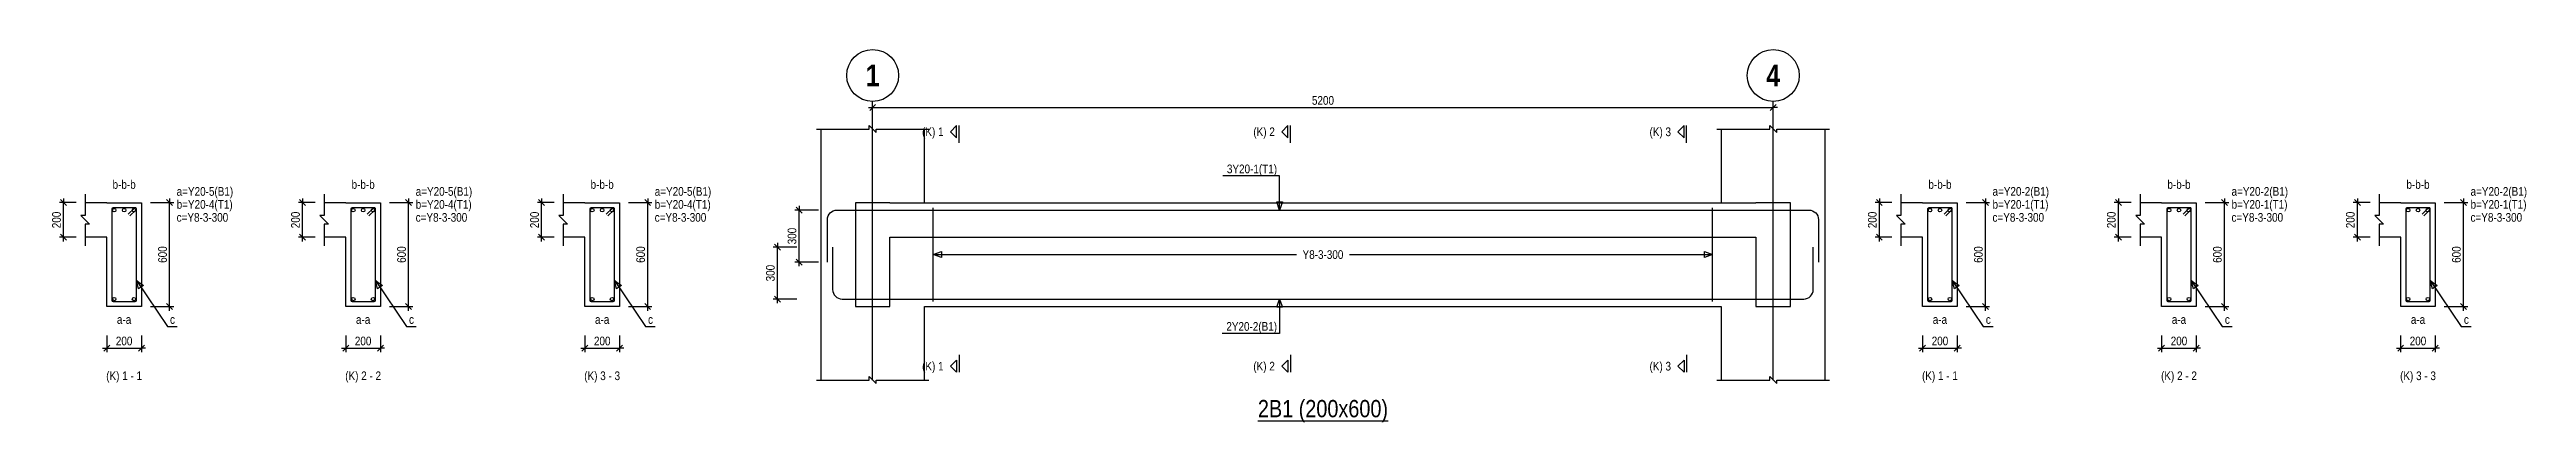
# Model space of a CAD drawing. Extents: x 0 to 206258, y -403073 to 0.
# Drawn here: x 47373 to 75976, y -183644 to -179334 of the extents above; entities that cross this region are included whole.
import ezdxf
from ezdxf.enums import TextEntityAlignment as Align
from ezdxf.lldxf.tags import DXFTag

# ---------------------------------------------------------------- set-up
doc = ezdxf.new("R2010")
doc.units = 0
doc.header["$LTSCALE"] = 1000
for name, color, linetype in [('Axis Circle(Dir 2)', 150, 'Continuous'), ('Axis Label(Dir 1)', 7, 'Continuous'), ('Axis Line(Dir 2)', 150, 'CENTER2'), ('Break Line', 5, 'Continuous'), ('Dimension Line', 5, 'Continuous'), ('Front Elevation Line', 40, 'Continuous'), ('Leader Line', 5, 'Continuous'), ('Link Line', 3, 'Continuous'), ('Rebar Label', 6, 'Continuous'), ('Rebar Line', 7, 'Continuous'), ('Section Label', 1, 'Continuous'), ('Section Line', 1, 'Continuous'), ('Top Rebar Label', 6, 'Continuous'), ('Top Rebar Line', 7, 'Continuous')]:
    doc.layers.add(name, color=color, linetype=linetype)
for name, color, linetype, true_color in [('Beam Label(D)', 94, 'Continuous', 0x008100), ('Beam Line(D)', 112, 'Continuous', 0x00bd5e), ('Link Label', 94, 'Continuous', 0x008100)]:
    doc.layers.add(name, color=color, linetype=linetype, true_color=true_color)
doc.styles.add('Axis Label(Dir 1)', font='ARIALNB.TTF', dxfattribs={"height": 250})
doc.styles.add('Beam Label(D)', font='ARIALN.TTF', dxfattribs={"height": 200})
doc.styles.add('Dimension Text', font='ARIALN.TTF', dxfattribs={"height": 100})
doc.styles.add('Link Label', font='ARIALN.TTF', dxfattribs={"height": 100})
doc.styles.add('Rebar Label', font='ARIALN.TTF', dxfattribs={"height": 100})
doc.styles.add('Section Label', font='ARIALN.TTF', dxfattribs={"height": 100})
doc.styles.add('Top Rebar Label', font='ARIALN.TTF', dxfattribs={"height": 100})
tags = doc.linetypes.add('CENTER2', pattern=[1.125, 0.75, -0.125, 0.125, -0.125]).pattern_tags.tags
tags[10:11] = [DXFTag(74, 4), DXFTag(75, 0), DXFTag(340, '0'), DXFTag(46, 0.0), DXFTag(50, 0.0), DXFTag(44, 0.0), DXFTag(45, 0.0)]
tags[8:9] = [DXFTag(74, 4), DXFTag(75, 0), DXFTag(340, '0'), DXFTag(46, 0.0), DXFTag(50, 0.0), DXFTag(44, 0.0), DXFTag(45, 0.0)]
tags[6:7] = [DXFTag(74, 4), DXFTag(75, 0), DXFTag(340, '0'), DXFTag(46, 0.0), DXFTag(50, 0.0), DXFTag(44, 0.0), DXFTag(45, 0.0)]
tags[4:5] = [DXFTag(74, 4), DXFTag(75, 0), DXFTag(340, '0'), DXFTag(46, 0.0), DXFTag(50, 0.0), DXFTag(44, 0.0), DXFTag(45, 0.0)]
doc.dimstyles.new('BEAM', dxfattribs={"dimtxt": 100, "dimasz": 30, "dimexe": 48.3, "dimexo": 103.5, "dimgap": 30, "dimtad": 1, "dimtoh": 1, "dimdec": 1, "dimlfac": 0.5, "dimdsep": 46, "dimtxsty": 'Dimension Text', "dimblk": 'PCDIM_TICK', "dimcen": 0.09, "dimclrd": 5, "dimclre": 5, "dimclrt": 5, "dimadec": 1, "dimazin": 0, "dimtp": 1, "dimtm": 1, "dimtfac": 1, "dimtdec": 4, "dimtofl": 0, "dimtmove": 0, "dimatfit": 3, "dimfxl": 1, "dimtolj": 1, "dimtzin": 0, "dimarcsym": 0})

msp = doc.modelspace()

# ---------------------------------------------------------------- texts
at = {"layer": 'Axis Label(Dir 1)', "transparency": 33554687, "style": 'Axis Label(Dir 1)'}
for s, p in [('1', (56877.964, -179634.284)), ('4', (67277.964, -179634.284))]:
    msp.add_text(s, height=250, dxfattribs=at).set_placement(p, align=Align.MIDDLE_CENTER)
at = {"layer": 'Beam Label(D)', "transparency": 33554687, "style": 'Beam Label(D)'}
msp.add_text('%%U2B1 (200x600)', height=200, dxfattribs=at).set_placement((62077.964, -183384.284), align=Align.TOP_CENTER)
at = {"layer": 'Link Label', "transparency": 33554687, "style": 'Link Label'}
for s, p in [(' c=Y8-3-300', (48809.055, -181324.284)), (' c=Y8-3-300', (51569.293, -181324.284)), (' c=Y8-3-300', (54329.532, -181324.284)), (' c=Y8-3-300', (69777.964, -181324.284)), (' c=Y8-3-300', (72538.203, -181324.284)), (' c=Y8-3-300', (75298.441, -181324.284)), ('c', (48764.055, -182504.284)), ('c', (51524.293, -182504.284)), ('c', (54284.532, -182504.284)), ('c', (69732.964, -182504.284)), ('c', (72493.203, -182504.284)), ('c', (75253.441, -182504.284))]:
    msp.add_text(s, height=100, dxfattribs=at).set_placement(p)
msp.add_text('Y8-3-300', height=100, dxfattribs=at).set_placement((62077.964, -181704.284), align=Align.MIDDLE_CENTER)
at = {"layer": 'Rebar Label', "transparency": 33554687, "style": 'Rebar Label'}
for s, p in [('b-b-b', (48234.055, -180974.284)), ('b-b-b', (50994.293, -180974.284)), ('b-b-b', (53754.532, -180974.284)), ('b-b-b', (69202.964, -180974.284)), ('b-b-b', (71963.203, -180974.284)), ('b-b-b', (74723.441, -180974.284)), ('a-a', (48234.055, -182534.284)), ('a-a', (50994.293, -182534.284)), ('a-a', (53754.532, -182534.284)), ('a-a', (69202.964, -182534.284)), ('a-a', (71963.203, -182534.284)), ('a-a', (74723.441, -182534.284))]:
    msp.add_text(s, height=100, dxfattribs=at).set_placement(p, align=Align.BOTTOM_CENTER)
for s, p in [(' a=Y20-5(B1)', (48809.055, -181024.284)), (' a=Y20-5(B1)', (51569.293, -181024.284)), (' a=Y20-5(B1)', (54329.532, -181024.284)), (' a=Y20-2(B1)', (69777.964, -181024.284)), (' a=Y20-2(B1)', (72538.203, -181024.284)), (' a=Y20-2(B1)', (75298.441, -181024.284))]:
    msp.add_text(s, height=100, dxfattribs=at).set_placement(p)
msp.add_text(' 2Y20-2(B1)', height=100, dxfattribs=at).set_placement((61547.964, -182584.284), align=Align.RIGHT)
at = {"layer": 'Section Label', "transparency": 33554687, "style": 'Section Label'}
for s, p in [('(K) 1', (57697.253, -180284.994)), ('(K) 2', (61522.253, -180284.994)), ('(K) 3', (66097.253, -180284.994)), ('(K) 1', (57697.253, -182993.573)), ('(K) 2', (61522.253, -182993.573)), ('(K) 3', (66097.253, -182993.573))]:
    msp.add_text(s, height=100, dxfattribs=at).set_placement(p, align=Align.MIDDLE_RIGHT)
for s, p in [('(K) 1 - 1', (48234.055, -183184.284)), ('(K) 2 - 2', (50994.293, -183184.284)), ('(K) 3 - 3', (53754.532, -183184.284)), ('(K) 1 - 1', (69202.964, -183184.284)), ('(K) 2 - 2', (71963.203, -183184.284)), ('(K) 3 - 3', (74723.441, -183184.284))]:
    msp.add_text(s, height=100, dxfattribs=at).set_placement(p, align=Align.BOTTOM_CENTER)
at = {"layer": 'Top Rebar Label', "transparency": 33554687, "style": 'Top Rebar Label'}
msp.add_text(' 3Y20-1(T1)', height=100, dxfattribs=at).set_placement((61547.964, -180764.284), align=Align.RIGHT)
for s, p in [(' b=Y20-4(T1)', (48809.055, -181174.284)), (' b=Y20-4(T1)', (51569.293, -181174.284)), (' b=Y20-4(T1)', (54329.532, -181174.284)), (' b=Y20-1(T1)', (69777.964, -181174.284)), (' b=Y20-1(T1)', (72538.203, -181174.284)), (' b=Y20-1(T1)', (75298.441, -181174.284))]:
    msp.add_text(s, height=100, dxfattribs=at).set_placement(p)

# ---------------------------------------------------------------- blocks, each defined once
blk = doc.blocks.new('PCDIM_TICK')
at = {"layer": 'Dimension Line', "color": 0, "transparency": 33554687}
for p, q in [((1.15, 1.15), (-1.15, -1.15)), ((1.61, 0), (0, 0))]:
    blk.add_line(p, q, dxfattribs=at)
blk = doc.blocks.new('*U2627')
at = {"layer": 'Dimension Line', "color": 5, "true_color": 0x0000ff, "transparency": 16777216}
for p, q in [((48538, -181104), (48807, -181104)), ((48759, -182304), (48759, -181104)), ((48538, -182304), (48807, -182304))]:
    blk.add_line(p, q, dxfattribs=at)
at = {"layer": 'Dimension Line', "color": 5, "true_color": 0x0000ff, "transparency": 16777216, "xscale": 30, "yscale": 30}
for p, rotation in [((48759, -181104), 89.99999999999447), ((48759, -182304), 269.9999999999834)]:
    blk.add_blockref('PCDIM_TICK', p, dxfattribs=dict(at, rotation=rotation))
at = {"layer": 'Dimension Line', "color": 5, "true_color": 0x0000ff, "transparency": 16777216, "insert": (48729, -181704), "char_height": 100, "width": 181.97, "attachment_point": 8, "rotation": 90, "style": 'Dimension Text'}
blk.add_mtext('600', dxfattribs=at)
blk = doc.blocks.new('*U2628')
at = {"layer": 'Dimension Line', "color": 5, "true_color": 0x0000ff, "transparency": 16777216}
for p, q in [((47681, -181104), (47486, -181104)), ((47534, -181504), (47534, -181104)), ((47681, -181504), (47486, -181504))]:
    blk.add_line(p, q, dxfattribs=at)
at = {"layer": 'Dimension Line', "color": 5, "true_color": 0x0000ff, "transparency": 16777216, "xscale": 30, "yscale": 30}
for p, rotation in [((47534, -181104), 89.99999999999447), ((47534, -181504), 269.9999999999834)]:
    blk.add_blockref('PCDIM_TICK', p, dxfattribs=dict(at, rotation=rotation))
at = {"layer": 'Dimension Line', "color": 5, "true_color": 0x0000ff, "transparency": 16777216, "insert": (47504, -181304), "char_height": 100, "width": 182.77, "attachment_point": 8, "rotation": 90, "style": 'Dimension Text'}
blk.add_mtext('200', dxfattribs=at)
blk = doc.blocks.new('*U2629')
at = {"layer": 'Dimension Line', "color": 5, "true_color": 0x0000ff, "transparency": 16777216}
for p, q in [((48034, -182638), (48034, -182833)), ((48434, -182638), (48434, -182833)), ((48034, -182784), (48434, -182784))]:
    blk.add_line(p, q, dxfattribs=at)
at = {"layer": 'Dimension Line', "color": 5, "true_color": 0x0000ff, "transparency": 16777216, "xscale": 30, "yscale": 30, "rotation": 180.0000000000004}
blk.add_blockref('PCDIM_TICK', (48034, -182784), dxfattribs=at)
at = {"layer": 'Dimension Line', "color": 5, "true_color": 0x0000ff, "transparency": 16777216, "xscale": 30, "yscale": 30}
blk.add_blockref('PCDIM_TICK', (48434, -182784), dxfattribs=at)
at = {"layer": 'Dimension Line', "color": 5, "true_color": 0x0000ff, "transparency": 16777216, "insert": (48234, -182754), "char_height": 100, "width": 182.77, "attachment_point": 8, "style": 'Dimension Text'}
blk.add_mtext('200', dxfattribs=at)
blk = doc.blocks.new('*U2630')
at = {"layer": 'Dimension Line', "color": 5, "true_color": 0x0000ff, "transparency": 16777216}
for p, q in [((51298, -181104), (51568, -181104)), ((51519, -182304), (51519, -181104)), ((51298, -182304), (51568, -182304))]:
    blk.add_line(p, q, dxfattribs=at)
at = {"layer": 'Dimension Line', "color": 5, "true_color": 0x0000ff, "transparency": 16777216, "xscale": 30, "yscale": 30}
for p, rotation in [((51519, -181104), 89.99999999999447), ((51519, -182304), 269.9999999999834)]:
    blk.add_blockref('PCDIM_TICK', p, dxfattribs=dict(at, rotation=rotation))
at = {"layer": 'Dimension Line', "color": 5, "true_color": 0x0000ff, "transparency": 16777216, "insert": (51489, -181704), "char_height": 100, "width": 181.97, "attachment_point": 8, "rotation": 90, "style": 'Dimension Text'}
blk.add_mtext('600', dxfattribs=at)
blk = doc.blocks.new('*U2631')
at = {"layer": 'Dimension Line', "color": 5, "true_color": 0x0000ff, "transparency": 16777216}
for p, q in [((50441, -181104), (50246, -181104)), ((50294, -181504), (50294, -181104)), ((50441, -181504), (50246, -181504))]:
    blk.add_line(p, q, dxfattribs=at)
at = {"layer": 'Dimension Line', "color": 5, "true_color": 0x0000ff, "transparency": 16777216, "xscale": 30, "yscale": 30}
for p, rotation in [((50294, -181104), 89.99999999999447), ((50294, -181504), 269.9999999999834)]:
    blk.add_blockref('PCDIM_TICK', p, dxfattribs=dict(at, rotation=rotation))
at = {"layer": 'Dimension Line', "color": 5, "true_color": 0x0000ff, "transparency": 16777216, "insert": (50264, -181304), "char_height": 100, "width": 182.77, "attachment_point": 8, "rotation": 90, "style": 'Dimension Text'}
blk.add_mtext('200', dxfattribs=at)
blk = doc.blocks.new('*U2632')
at = {"layer": 'Dimension Line', "color": 5, "true_color": 0x0000ff, "transparency": 16777216}
for p, q in [((50794, -182638), (50794, -182833)), ((51194, -182638), (51194, -182833)), ((50794, -182784), (51194, -182784))]:
    blk.add_line(p, q, dxfattribs=at)
at = {"layer": 'Dimension Line', "color": 5, "true_color": 0x0000ff, "transparency": 16777216, "xscale": 30, "yscale": 30, "rotation": 180.0000000000004}
blk.add_blockref('PCDIM_TICK', (50794, -182784), dxfattribs=at)
at = {"layer": 'Dimension Line', "color": 5, "true_color": 0x0000ff, "transparency": 16777216, "xscale": 30, "yscale": 30}
blk.add_blockref('PCDIM_TICK', (51194, -182784), dxfattribs=at)
at = {"layer": 'Dimension Line', "color": 5, "true_color": 0x0000ff, "transparency": 16777216, "insert": (50994, -182754), "char_height": 100, "width": 182.77, "attachment_point": 8, "style": 'Dimension Text'}
blk.add_mtext('200', dxfattribs=at)
blk = doc.blocks.new('*U2633')
at = {"layer": 'Dimension Line', "color": 5, "true_color": 0x0000ff, "transparency": 16777216}
for p, q in [((54058, -181104), (54328, -181104)), ((54280, -182304), (54280, -181104)), ((54058, -182304), (54328, -182304))]:
    blk.add_line(p, q, dxfattribs=at)
at = {"layer": 'Dimension Line', "color": 5, "true_color": 0x0000ff, "transparency": 16777216, "xscale": 30, "yscale": 30}
for p, rotation in [((54280, -181104), 89.99999999999447), ((54280, -182304), 269.9999999999834)]:
    blk.add_blockref('PCDIM_TICK', p, dxfattribs=dict(at, rotation=rotation))
at = {"layer": 'Dimension Line', "color": 5, "true_color": 0x0000ff, "transparency": 16777216, "insert": (54250, -181704), "char_height": 100, "width": 181.97, "attachment_point": 8, "rotation": 90, "style": 'Dimension Text'}
blk.add_mtext('600', dxfattribs=at)
blk = doc.blocks.new('*U2634')
at = {"layer": 'Dimension Line', "color": 5, "true_color": 0x0000ff, "transparency": 16777216}
for p, q in [((53201, -181104), (53006, -181104)), ((53055, -181504), (53055, -181104)), ((53201, -181504), (53006, -181504))]:
    blk.add_line(p, q, dxfattribs=at)
at = {"layer": 'Dimension Line', "color": 5, "true_color": 0x0000ff, "transparency": 16777216, "xscale": 30, "yscale": 30}
for p, rotation in [((53055, -181104), 89.99999999999447), ((53055, -181504), 269.9999999999834)]:
    blk.add_blockref('PCDIM_TICK', p, dxfattribs=dict(at, rotation=rotation))
at = {"layer": 'Dimension Line', "color": 5, "true_color": 0x0000ff, "transparency": 16777216, "insert": (53025, -181304), "char_height": 100, "width": 182.77, "attachment_point": 8, "rotation": 90, "style": 'Dimension Text'}
blk.add_mtext('200', dxfattribs=at)
blk = doc.blocks.new('*U2635')
at = {"layer": 'Dimension Line', "color": 5, "true_color": 0x0000ff, "transparency": 16777216}
for p, q in [((53555, -182638), (53555, -182833)), ((53955, -182638), (53955, -182833)), ((53555, -182784), (53955, -182784))]:
    blk.add_line(p, q, dxfattribs=at)
at = {"layer": 'Dimension Line', "color": 5, "true_color": 0x0000ff, "transparency": 16777216, "xscale": 30, "yscale": 30, "rotation": 180.0000000000004}
blk.add_blockref('PCDIM_TICK', (53555, -182784), dxfattribs=at)
at = {"layer": 'Dimension Line', "color": 5, "true_color": 0x0000ff, "transparency": 16777216, "xscale": 30, "yscale": 30}
blk.add_blockref('PCDIM_TICK', (53955, -182784), dxfattribs=at)
at = {"layer": 'Dimension Line', "color": 5, "true_color": 0x0000ff, "transparency": 16777216, "insert": (53755, -182754), "char_height": 100, "width": 182.77, "attachment_point": 8, "style": 'Dimension Text'}
blk.add_mtext('200', dxfattribs=at)
blk = doc.blocks.new('*U2636')
at = {"layer": 'Dimension Line', "color": 5, "true_color": 0x0000ff, "transparency": 16777216}
for p, q in [((56252, -181190), (55980, -181190)), ((56028, -181790), (56028, -181190)), ((56252, -181790), (55980, -181790))]:
    blk.add_line(p, q, dxfattribs=at)
at = {"layer": 'Dimension Line', "color": 5, "true_color": 0x0000ff, "transparency": 16777216, "xscale": 30, "yscale": 30}
for p, rotation in [((56028, -181190), 89.99999999999447), ((56028, -181790), 269.9999999999834)]:
    blk.add_blockref('PCDIM_TICK', p, dxfattribs=dict(at, rotation=rotation))
at = {"layer": 'Dimension Line', "color": 5, "true_color": 0x0000ff, "transparency": 16777216, "insert": (55998, -181490), "char_height": 100, "width": 181.5, "attachment_point": 8, "rotation": 90, "style": 'Dimension Text'}
blk.add_mtext('300', dxfattribs=at)
blk = doc.blocks.new('*U2637')
at = {"layer": 'Dimension Line', "color": 5, "true_color": 0x0000ff, "transparency": 16777216}
for p, q in [((56002, -181618), (55730, -181618)), ((55778, -182218), (55778, -181618)), ((56002, -182218), (55730, -182218))]:
    blk.add_line(p, q, dxfattribs=at)
at = {"layer": 'Dimension Line', "color": 5, "true_color": 0x0000ff, "transparency": 16777216, "xscale": 30, "yscale": 30}
for p, rotation in [((55778, -181618), 89.99999999999447), ((55778, -182218), 269.9999999999834)]:
    blk.add_blockref('PCDIM_TICK', p, dxfattribs=dict(at, rotation=rotation))
at = {"layer": 'Dimension Line', "color": 5, "true_color": 0x0000ff, "transparency": 16777216, "insert": (55748, -181918), "char_height": 100, "width": 181.5, "attachment_point": 8, "rotation": 90, "style": 'Dimension Text'}
blk.add_mtext('300', dxfattribs=at)
blk = doc.blocks.new('*U2638')
at = {"layer": 'Dimension Line', "color": 5, "true_color": 0x0000ff, "transparency": 16777216}
for p, q in [((56878, -180151), (56878, -179956)), ((56878, -180004), (67278, -180004)), ((67278, -180151), (67278, -179956))]:
    blk.add_line(p, q, dxfattribs=at)
at = {"layer": 'Dimension Line', "color": 5, "true_color": 0x0000ff, "transparency": 16777216, "xscale": 30, "yscale": 30, "rotation": 180.0000000000004}
blk.add_blockref('PCDIM_TICK', (56878, -180004), dxfattribs=at)
at = {"layer": 'Dimension Line', "color": 5, "true_color": 0x0000ff, "transparency": 16777216, "xscale": 30, "yscale": 30}
blk.add_blockref('PCDIM_TICK', (67278, -180004), dxfattribs=at)
at = {"layer": 'Dimension Line', "color": 5, "true_color": 0x0000ff, "transparency": 16777216, "insert": (62078, -179974), "char_height": 100, "width": 245.98, "attachment_point": 8, "style": 'Dimension Text'}
blk.add_mtext('5200', dxfattribs=at)
blk = doc.blocks.new('*U2639')
at = {"layer": 'Dimension Line', "color": 5, "true_color": 0x0000ff, "transparency": 16777216}
for p, q in [((69506, -181104), (69776, -181104)), ((69728, -182304), (69728, -181104)), ((69506, -182304), (69776, -182304))]:
    blk.add_line(p, q, dxfattribs=at)
at = {"layer": 'Dimension Line', "color": 5, "true_color": 0x0000ff, "transparency": 16777216, "xscale": 30, "yscale": 30}
for p, rotation in [((69728, -181104), 89.99999999999447), ((69728, -182304), 269.9999999999834)]:
    blk.add_blockref('PCDIM_TICK', p, dxfattribs=dict(at, rotation=rotation))
at = {"layer": 'Dimension Line', "color": 5, "true_color": 0x0000ff, "transparency": 16777216, "insert": (69698, -181704), "char_height": 100, "width": 181.97, "attachment_point": 8, "rotation": 90, "style": 'Dimension Text'}
blk.add_mtext('600', dxfattribs=at)
blk = doc.blocks.new('*U2640')
at = {"layer": 'Dimension Line', "color": 5, "true_color": 0x0000ff, "transparency": 16777216}
for p, q in [((68649, -181104), (68455, -181104)), ((68503, -181504), (68503, -181104)), ((68649, -181504), (68455, -181504))]:
    blk.add_line(p, q, dxfattribs=at)
at = {"layer": 'Dimension Line', "color": 5, "true_color": 0x0000ff, "transparency": 16777216, "xscale": 30, "yscale": 30}
for p, rotation in [((68503, -181104), 89.99999999999447), ((68503, -181504), 269.9999999999834)]:
    blk.add_blockref('PCDIM_TICK', p, dxfattribs=dict(at, rotation=rotation))
at = {"layer": 'Dimension Line', "color": 5, "true_color": 0x0000ff, "transparency": 16777216, "insert": (68473, -181304), "char_height": 100, "width": 182.77, "attachment_point": 8, "rotation": 90, "style": 'Dimension Text'}
blk.add_mtext('200', dxfattribs=at)
blk = doc.blocks.new('*U2641')
at = {"layer": 'Dimension Line', "color": 5, "true_color": 0x0000ff, "transparency": 16777216}
for p, q in [((69003, -182638), (69003, -182833)), ((69403, -182638), (69403, -182833)), ((69003, -182784), (69403, -182784))]:
    blk.add_line(p, q, dxfattribs=at)
at = {"layer": 'Dimension Line', "color": 5, "true_color": 0x0000ff, "transparency": 16777216, "xscale": 30, "yscale": 30, "rotation": 180.0000000000004}
blk.add_blockref('PCDIM_TICK', (69003, -182784), dxfattribs=at)
at = {"layer": 'Dimension Line', "color": 5, "true_color": 0x0000ff, "transparency": 16777216, "xscale": 30, "yscale": 30}
blk.add_blockref('PCDIM_TICK', (69403, -182784), dxfattribs=at)
at = {"layer": 'Dimension Line', "color": 5, "true_color": 0x0000ff, "transparency": 16777216, "insert": (69203, -182754), "char_height": 100, "width": 182.77, "attachment_point": 8, "style": 'Dimension Text'}
blk.add_mtext('200', dxfattribs=at)
blk = doc.blocks.new('*U2642')
at = {"layer": 'Dimension Line', "color": 5, "true_color": 0x0000ff, "transparency": 16777216}
for p, q in [((72267, -181104), (72537, -181104)), ((72488, -182304), (72488, -181104)), ((72267, -182304), (72537, -182304))]:
    blk.add_line(p, q, dxfattribs=at)
at = {"layer": 'Dimension Line', "color": 5, "true_color": 0x0000ff, "transparency": 16777216, "xscale": 30, "yscale": 30}
for p, rotation in [((72488, -181104), 89.99999999999447), ((72488, -182304), 269.9999999999834)]:
    blk.add_blockref('PCDIM_TICK', p, dxfattribs=dict(at, rotation=rotation))
at = {"layer": 'Dimension Line', "color": 5, "true_color": 0x0000ff, "transparency": 16777216, "insert": (72458, -181704), "char_height": 100, "width": 181.97, "attachment_point": 8, "rotation": 90, "style": 'Dimension Text'}
blk.add_mtext('600', dxfattribs=at)
blk = doc.blocks.new('*U2643')
at = {"layer": 'Dimension Line', "color": 5, "true_color": 0x0000ff, "transparency": 16777216}
for p, q in [((71410, -181104), (71215, -181104)), ((71263, -181504), (71263, -181104)), ((71410, -181504), (71215, -181504))]:
    blk.add_line(p, q, dxfattribs=at)
at = {"layer": 'Dimension Line', "color": 5, "true_color": 0x0000ff, "transparency": 16777216, "xscale": 30, "yscale": 30}
for p, rotation in [((71263, -181104), 89.99999999999447), ((71263, -181504), 269.9999999999834)]:
    blk.add_blockref('PCDIM_TICK', p, dxfattribs=dict(at, rotation=rotation))
at = {"layer": 'Dimension Line', "color": 5, "true_color": 0x0000ff, "transparency": 16777216, "insert": (71233, -181304), "char_height": 100, "width": 182.77, "attachment_point": 8, "rotation": 90, "style": 'Dimension Text'}
blk.add_mtext('200', dxfattribs=at)
blk = doc.blocks.new('*U2644')
at = {"layer": 'Dimension Line', "color": 5, "true_color": 0x0000ff, "transparency": 16777216}
for p, q in [((71763, -182638), (71763, -182833)), ((72163, -182638), (72163, -182833)), ((71763, -182784), (72163, -182784))]:
    blk.add_line(p, q, dxfattribs=at)
at = {"layer": 'Dimension Line', "color": 5, "true_color": 0x0000ff, "transparency": 16777216, "xscale": 30, "yscale": 30, "rotation": 180.0000000000004}
blk.add_blockref('PCDIM_TICK', (71763, -182784), dxfattribs=at)
at = {"layer": 'Dimension Line', "color": 5, "true_color": 0x0000ff, "transparency": 16777216, "xscale": 30, "yscale": 30}
blk.add_blockref('PCDIM_TICK', (72163, -182784), dxfattribs=at)
at = {"layer": 'Dimension Line', "color": 5, "true_color": 0x0000ff, "transparency": 16777216, "insert": (71963, -182754), "char_height": 100, "width": 182.77, "attachment_point": 8, "style": 'Dimension Text'}
blk.add_mtext('200', dxfattribs=at)
blk = doc.blocks.new('*U2645')
at = {"layer": 'Dimension Line', "color": 5, "true_color": 0x0000ff, "transparency": 16777216}
for p, q in [((75027, -181104), (75297, -181104)), ((75248, -182304), (75248, -181104)), ((75027, -182304), (75297, -182304))]:
    blk.add_line(p, q, dxfattribs=at)
at = {"layer": 'Dimension Line', "color": 5, "true_color": 0x0000ff, "transparency": 16777216, "xscale": 30, "yscale": 30}
for p, rotation in [((75248, -181104), 89.99999999999447), ((75248, -182304), 269.9999999999834)]:
    blk.add_blockref('PCDIM_TICK', p, dxfattribs=dict(at, rotation=rotation))
at = {"layer": 'Dimension Line', "color": 5, "true_color": 0x0000ff, "transparency": 16777216, "insert": (75218, -181704), "char_height": 100, "width": 181.97, "attachment_point": 8, "rotation": 90, "style": 'Dimension Text'}
blk.add_mtext('600', dxfattribs=at)
blk = doc.blocks.new('*U2646')
at = {"layer": 'Dimension Line', "color": 5, "true_color": 0x0000ff, "transparency": 16777216}
for p, q in [((74170, -181104), (73975, -181104)), ((74023, -181504), (74023, -181104)), ((74170, -181504), (73975, -181504))]:
    blk.add_line(p, q, dxfattribs=at)
at = {"layer": 'Dimension Line', "color": 5, "true_color": 0x0000ff, "transparency": 16777216, "xscale": 30, "yscale": 30}
for p, rotation in [((74023, -181104), 89.99999999999447), ((74023, -181504), 269.9999999999834)]:
    blk.add_blockref('PCDIM_TICK', p, dxfattribs=dict(at, rotation=rotation))
at = {"layer": 'Dimension Line', "color": 5, "true_color": 0x0000ff, "transparency": 16777216, "insert": (73993, -181304), "char_height": 100, "width": 182.77, "attachment_point": 8, "rotation": 90, "style": 'Dimension Text'}
blk.add_mtext('200', dxfattribs=at)
blk = doc.blocks.new('*U2647')
at = {"layer": 'Dimension Line', "color": 5, "true_color": 0x0000ff, "transparency": 16777216}
for p, q in [((74523, -182638), (74523, -182833)), ((74923, -182638), (74923, -182833)), ((74523, -182784), (74923, -182784))]:
    blk.add_line(p, q, dxfattribs=at)
at = {"layer": 'Dimension Line', "color": 5, "true_color": 0x0000ff, "transparency": 16777216, "xscale": 30, "yscale": 30, "rotation": 180.0000000000004}
blk.add_blockref('PCDIM_TICK', (74523, -182784), dxfattribs=at)
at = {"layer": 'Dimension Line', "color": 5, "true_color": 0x0000ff, "transparency": 16777216, "xscale": 30, "yscale": 30}
blk.add_blockref('PCDIM_TICK', (74923, -182784), dxfattribs=at)
at = {"layer": 'Dimension Line', "color": 5, "true_color": 0x0000ff, "transparency": 16777216, "insert": (74723, -182754), "char_height": 100, "width": 182.77, "attachment_point": 8, "style": 'Dimension Text'}
blk.add_mtext('200', dxfattribs=at)

# ---------------------------------------------------------------- dimensions: what is measured, and where the dimension line sits
at = {"layer": 'Dimension Line', "transparency": 33554687}
for base, p1, p2, text, picture, middle in [((62077.964, -180004.284), (56877.964, -180254.284), (67277.964, -180254.284), '5200', '*U2638', (62077.964, -180004.284)), ((48234.055, -182784.284), (48034.055, -182534.284), (48434.055, -182534.284), '200', '*U2629', (48234.055, -182784.284)), ((50994.293, -182784.284), (50794.293, -182534.284), (51194.293, -182534.284), '200', '*U2632', (50994.293, -182784.284)), ((53754.532, -182784.284), (53554.532, -182534.284), (53954.532, -182534.284), '200', '*U2635', (53754.532, -182784.284)), ((69202.964, -182784.284), (69002.964, -182534.284), (69402.964, -182534.284), '200', '*U2641', (69202.964, -182784.284)), ((71963.203, -182784.284), (71763.203, -182534.284), (72163.203, -182534.284), '200', '*U2644', (71963.203, -182784.284)), ((74723.441, -182784.284), (74523.441, -182534.284), (74923.441, -182534.284), '200', '*U2647', (74723.441, -182784.284))]:
    dim = msp.add_linear_dim(base=base, p1=p1, p2=p2, text=text, dimstyle='BEAM', override={"dimscale": 1, "dimtxt": 100, "dimasz": 30, "dimexe": 48.3, "dimexo": 103.5, "dimgap": 30, "dimtad": 1, "dimtih": 0, "dimdec": 1, "dimlfac": 0.5, "dimzin": 8, "dimlunit": 2, "dimpost": '', "dimtxsty": 'Dimension Text', "dimblk": 'PCDIM_TICK', "dimse1": 0, "dimse2": 0, "dimsd2": 0, "dimclrd": 5, "dimclre": 5, "dimclrt": 5, "dimaunit": 0, "dimadec": 1, "dimazin": 0, "dimtol": 0, "dimtp": 1, "dimtm": 1, "dimtmove": 0}, dxfattribs=at)
    dim.commit()
    dim.dimension.update_dxf_attribs({"geometry": picture, "text_midpoint": middle})
for base, p1, p2, text, picture, middle in [((47534.055, -181304.284), (47784.055, -181504.284), (47784.055, -181104.284), '200', '*U2628', (47534.055, -181304.284)), ((48759.055, -181704.284), (48434.055, -182304.284), (48434.055, -181104.284), '600', '*U2627', (48759.055, -181704.284)), ((50294.293, -181304.284), (50544.293, -181504.284), (50544.293, -181104.284), '200', '*U2631', (50294.293, -181304.284)), ((51519.293, -181704.284), (51194.293, -182304.284), (51194.293, -181104.284), '600', '*U2630', (51519.293, -181704.284)), ((53054.532, -181304.284), (53304.532, -181504.284), (53304.532, -181104.284), '200', '*U2634', (53054.532, -181304.284)), ((54279.532, -181704.284), (53954.532, -182304.284), (53954.532, -181104.284), '600', '*U2633', (54279.532, -181704.284)), ((68502.964, -181304.284), (68752.964, -181504.284), (68752.964, -181104.284), '200', '*U2640', (68502.964, -181304.284)), ((69727.964, -181704.284), (69402.964, -182304.284), (69402.964, -181104.284), '600', '*U2639', (69727.964, -181704.284)), ((71263.203, -181304.284), (71513.203, -181504.284), (71513.203, -181104.284), '200', '*U2643', (71263.203, -181304.284)), ((72488.203, -181704.284), (72163.203, -182304.284), (72163.203, -181104.284), '600', '*U2642', (72488.203, -181704.284)), ((74023.441, -181304.284), (74273.441, -181504.284), (74273.441, -181104.284), '200', '*U2646', (74023.441, -181304.284)), ((75248.441, -181704.284), (74923.441, -182304.284), (74923.441, -181104.284), '600', '*U2645', (75248.441, -181704.284)), ((56027.964, -181490.284), (56355.964, -181790.284), (56355.964, -181190.284), '300', '*U2636', (56027.964, -181490.284)), ((55777.964, -181918.284), (56105.964, -182218.284), (56105.964, -181618.284), '300', '*U2637', (55777.964, -181918.284))]:
    dim = msp.add_linear_dim(base=base, p1=p1, p2=p2, angle=90, text=text, dimstyle='BEAM', override={"dimscale": 1, "dimtxt": 100, "dimasz": 30, "dimexe": 48.3, "dimexo": 103.5, "dimgap": 30, "dimtad": 1, "dimtih": 0, "dimdec": 1, "dimlfac": 0.5, "dimzin": 8, "dimlunit": 2, "dimpost": '', "dimtxsty": 'Dimension Text', "dimblk": 'PCDIM_TICK', "dimse1": 0, "dimse2": 0, "dimsd2": 0, "dimclrd": 5, "dimclre": 5, "dimclrt": 5, "dimaunit": 0, "dimadec": 1, "dimazin": 0, "dimtol": 0, "dimtp": 1, "dimtm": 1, "dimtmove": 0}, dxfattribs=at)
    dim.commit()
    dim.dimension.update_dxf_attribs({"geometry": picture, "text_midpoint": middle})

# ---------------------------------------------------------------- linework, layer by layer
at = {"layer": 'Axis Circle(Dir 2)', "transparency": 33554687}
for centre in [(56877.964, -179634.284), (67277.964, -179634.284)]:
    msp.add_circle(centre, 300, dxfattribs=at)
at = {"layer": 'Axis Line(Dir 2)', "transparency": 33554687}
for points in [[(56877.964, -183154.284), (56877.964, -179934.284)], [(67277.964, -183154.284), (67277.964, -179934.284)]]:
    msp.add_lwpolyline(points, dxfattribs=at)
at = {"layer": 'Beam Line(D)', "transparency": 33554687}
for points in [[(56277.964, -180254.284), (56277.964, -181104.284)], [(57477.964, -181104.284), (57477.964, -180254.284)], [(66677.964, -180254.284), (66677.964, -181104.284)], [(67877.964, -181104.284), (67877.964, -180254.284)], [(48034.055, -181104.284), (48434.055, -181104.284), (48434.055, -182304.284), (48034.055, -182304.284), (48034.055, -181504.284), (47784.055, -181504.284)], [(48034.055, -181104.284), (47784.055, -181104.284)], [(48034.055, -181104.284), (48034.055, -181104.284)], [(50794.293, -181104.284), (51194.293, -181104.284), (51194.293, -182304.284), (50794.293, -182304.284), (50794.293, -181504.284), (50544.293, -181504.284)], [(50794.293, -181104.284), (50544.293, -181104.284)], [(50794.293, -181104.284), (50794.293, -181104.284)], [(53554.532, -181104.284), (53954.532, -181104.284), (53954.532, -182304.284), (53554.532, -182304.284), (53554.532, -181504.284), (53304.532, -181504.284)], [(53554.532, -181104.284), (53304.532, -181104.284)], [(53554.532, -181104.284), (53554.532, -181104.284)], [(56277.964, -181104.284), (56277.964, -183154.284)], [(57477.964, -181104.284), (66677.964, -181104.284)], [(67877.964, -183154.284), (67877.964, -181104.284)], [(69002.964, -181104.284), (69402.964, -181104.284), (69402.964, -182304.284), (69002.964, -182304.284), (69002.964, -181504.284), (68752.964, -181504.284)], [(69002.964, -181104.284), (68752.964, -181104.284)], [(69002.964, -181104.284), (69002.964, -181104.284)], [(71763.203, -181104.284), (72163.203, -181104.284), (72163.203, -182304.284), (71763.203, -182304.284), (71763.203, -181504.284), (71513.203, -181504.284)], [(71763.203, -181104.284), (71513.203, -181104.284)], [(71763.203, -181104.284), (71763.203, -181104.284)], [(74523.441, -181104.284), (74923.441, -181104.284), (74923.441, -182304.284), (74523.441, -182304.284), (74523.441, -181504.284), (74273.441, -181504.284)], [(74523.441, -181104.284), (74273.441, -181104.284)], [(74523.441, -181104.284), (74523.441, -181104.284)], [(57477.964, -183154.284), (57477.964, -182304.284)], [(57477.964, -182304.284), (66677.964, -182304.284)], [(66677.964, -182304.284), (66677.964, -183154.284)]]:
    msp.add_lwpolyline(points, dxfattribs=at)
at = {"layer": 'Break Line', "transparency": 33554687}
for points in [[(56227.964, -180254.284), (56837.964, -180254.284), (56837.964, -180214.284), (56917.964, -180294.284), (56917.964, -180254.284), (57527.964, -180254.284)], [(66627.964, -180254.284), (67237.964, -180254.284), (67237.964, -180214.284), (67317.964, -180294.284), (67317.964, -180254.284), (67927.964, -180254.284)], [(47784.055, -181004.284), (47784.055, -181254.284), (47734.055, -181254.284), (47834.055, -181354.284), (47784.055, -181354.284), (47784.055, -181604.284)], [(50544.293, -181004.284), (50544.293, -181254.284), (50494.293, -181254.284), (50594.293, -181354.284), (50544.293, -181354.284), (50544.293, -181604.284)], [(53304.532, -181004.284), (53304.532, -181254.284), (53254.532, -181254.284), (53354.532, -181354.284), (53304.532, -181354.284), (53304.532, -181604.284)], [(68752.964, -181004.284), (68752.964, -181254.284), (68702.964, -181254.284), (68802.964, -181354.284), (68752.964, -181354.284), (68752.964, -181604.284)], [(71513.203, -181004.284), (71513.203, -181254.284), (71463.203, -181254.284), (71563.203, -181354.284), (71513.203, -181354.284), (71513.203, -181604.284)], [(74273.441, -181004.284), (74273.441, -181254.284), (74223.441, -181254.284), (74323.441, -181354.284), (74273.441, -181354.284), (74273.441, -181604.284)], [(56227.964, -183154.284), (56837.964, -183154.284), (56837.964, -183114.284), (56917.964, -183194.284), (56917.964, -183154.284), (57527.964, -183154.284)], [(66627.964, -183154.284), (67237.964, -183154.284), (67237.964, -183114.284), (67317.964, -183194.284), (67317.964, -183154.284), (67927.964, -183154.284)]]:
    msp.add_lwpolyline(points, dxfattribs=at)
at = {"layer": 'Front Elevation Line', "transparency": 33554687}
for points in [[(57077.964, -181104.284), (56677.964, -181104.284)], [(56677.964, -181104.284), (56677.964, -182304.284)], [(57077.964, -181104.284), (67077.964, -181104.284)], [(67477.964, -181104.284), (67077.964, -181104.284)], [(67477.964, -182304.284), (67477.964, -181104.284)], [(57077.964, -182304.284), (57077.964, -181504.284)], [(57077.964, -181504.284), (67077.964, -181504.284)], [(67077.964, -181504.284), (67077.964, -182304.284)], [(56677.964, -182304.284), (57077.964, -182304.284)], [(67077.964, -182304.284), (67477.964, -182304.284)]]:
    msp.add_lwpolyline(points, dxfattribs=at)
at = {"layer": 'Leader Line', "transparency": 33554687}
for points in [[(61577.964, -181190.284), (61577.964, -180794.284), (60922.973, -180794.284)], [(61543.762, -181096.314), (61612.166, -181096.314), (61577.964, -181190.284), (61543.762, -181096.314)], [(57577.964, -181704.284), (57671.933, -181670.082), (57671.933, -181738.486), (57577.964, -181704.284), (61773.32, -181704.284)], [(62382.608, -181704.284), (66577.964, -181704.284), (66483.995, -181738.486), (66483.995, -181670.082), (66577.964, -181704.284)], [(48456.996, -182063.009), (48400.311, -182101.297), (48376.055, -182004.284), (48456.996, -182063.009)], [(48376.055, -182004.284), (48734.055, -182534.284), (48847.184, -182534.284)], [(51217.234, -182063.008), (51160.55, -182101.297), (51136.293, -182004.283), (51217.234, -182063.008)], [(51136.293, -182004.283), (51494.293, -182534.284), (51607.423, -182534.284)], [(53977.472, -182063.008), (53920.788, -182101.296), (53896.532, -182004.283), (53977.472, -182063.008)], [(53896.532, -182004.283), (54254.532, -182534.284), (54367.661, -182534.284)], [(69425.905, -182063.009), (69369.221, -182101.297), (69344.964, -182004.284), (69425.905, -182063.009)], [(69344.964, -182004.284), (69702.964, -182534.284), (69816.093, -182534.284)], [(72186.143, -182063.008), (72129.459, -182101.297), (72105.202, -182004.283), (72186.143, -182063.008)], [(72105.202, -182004.283), (72463.203, -182534.284), (72576.332, -182534.284)], [(74946.381, -182063.008), (74889.697, -182101.296), (74865.441, -182004.283), (74946.381, -182063.008)], [(74865.441, -182004.283), (75223.441, -182534.284), (75336.571, -182534.284)], [(61577.964, -182218.284), (61577.964, -182614.284), (60915.29, -182614.284)], [(61612.166, -182312.253), (61543.762, -182312.253), (61577.964, -182218.284), (61612.166, -182312.253)]]:
    msp.add_lwpolyline(points, dxfattribs=at)
at = {"layer": 'Link Line', "transparency": 33554687}
for p, q in [((57577.964, -182246.284), (57577.964, -181162.284)), ((66577.964, -182246.284), (66577.964, -181162.284))]:
    msp.add_line(p, q, dxfattribs=at)
for points in [[(48301.244, -181256.894), (48371.954, -181186.183, 0.668178638), (48362.055, -181162.284), (48106.055, -181162.284, 0.414213562), (48092.055, -181176.284), (48092.055, -182232.284, 0.414213562), (48106.055, -182246.284), (48362.055, -182246.284, 0.414213562), (48376.055, -182232.284), (48376.055, -181176.284, 0.668178638), (48352.155, -181166.384), (48281.445, -181237.095)], [(51061.482, -181256.894), (51132.193, -181186.183, 0.668178638), (51122.293, -181162.284), (50866.293, -181162.284, 0.414213562), (50852.293, -181176.284), (50852.293, -182232.284, 0.414213562), (50866.293, -182246.284), (51122.293, -182246.284, 0.414213562), (51136.293, -182232.284), (51136.293, -181176.284, 0.668178638), (51112.394, -181166.384), (51041.683, -181237.095)], [(53821.721, -181256.894), (53892.432, -181186.183, 0.668178638), (53882.532, -181162.284), (53626.532, -181162.284, 0.414213562), (53612.532, -181176.284), (53612.532, -182232.284, 0.414213562), (53626.532, -182246.284), (53882.532, -182246.284, 0.414213562), (53896.532, -182232.284), (53896.532, -181176.284, 0.668178638), (53872.633, -181166.384), (53801.922, -181237.095)], [(69270.153, -181256.894), (69340.864, -181186.183, 0.668178638), (69330.964, -181162.284), (69074.964, -181162.284, 0.414213562), (69060.964, -181176.284), (69060.964, -182232.284, 0.414213562), (69074.964, -182246.284), (69330.964, -182246.284, 0.414213562), (69344.964, -182232.284), (69344.964, -181176.284, 0.668178638), (69321.065, -181166.384), (69250.354, -181237.095)], [(72030.391, -181256.894), (72101.102, -181186.183, 0.668178638), (72091.203, -181162.284), (71835.203, -181162.284, 0.414213562), (71821.203, -181176.284), (71821.203, -182232.284, 0.414213562), (71835.203, -182246.284), (72091.203, -182246.284, 0.414213562), (72105.203, -182232.284), (72105.203, -181176.284, 0.668178638), (72081.303, -181166.384), (72010.592, -181237.095)], [(74790.63, -181256.894), (74861.341, -181186.183, 0.668178638), (74851.441, -181162.284), (74595.441, -181162.284, 0.414213562), (74581.441, -181176.284), (74581.441, -182232.284, 0.414213562), (74595.441, -182246.284), (74851.441, -182246.284, 0.414213562), (74865.441, -182232.284), (74865.441, -181176.284, 0.668178638), (74841.542, -181166.384), (74770.831, -181237.095)]]:
    msp.add_lwpolyline(points, format="xyb", dxfattribs=at)
at = {"layer": 'Rebar Line', "transparency": 33554687}
msp.add_lwpolyline([(56415.964, -181618.284), (56415.964, -182108.328, 0.414213562), (56525.92, -182218.284), (67630.008, -182218.284, 0.414213562), (67739.964, -182108.328), (67739.964, -181618.284)], format="xyb", dxfattribs=at)
for centre in [(48120.055, -181190.284), (48234.055, -181190.284), (48348.055, -181190.284), (50880.293, -181190.284), (50994.293, -181190.284), (51108.293, -181190.284), (53640.532, -181190.284), (53754.532, -181190.284), (53868.532, -181190.284), (69088.964, -181190.284), (69202.964, -181190.284), (69316.964, -181190.284), (71849.203, -181190.284), (71963.203, -181190.284), (72077.203, -181190.284), (74609.441, -181190.284), (74723.441, -181190.284), (74837.441, -181190.284), (48120.055, -182218.284), (48348.055, -182218.284), (50880.293, -182218.284), (51108.293, -182218.284), (53640.532, -182218.284), (53868.532, -182218.284), (69088.964, -182218.284), (69316.964, -182218.284), (71849.203, -182218.284), (72077.203, -182218.284), (74609.441, -182218.284), (74837.441, -182218.284)]:
    msp.add_circle(centre, 20, dxfattribs=at)
at = {"layer": 'Section Line', "transparency": 33554687}
for points in [[(57847.964, -180214.284), (57777.253, -180284.994), (57847.964, -180355.705), (57847.964, -180214.284)], [(57877.964, -180414.284), (57877.964, -180214.284)], [(61672.964, -180214.284), (61602.253, -180284.994), (61672.964, -180355.705), (61672.964, -180214.284)], [(61702.964, -180414.284), (61702.964, -180214.284)], [(66247.964, -180214.284), (66177.253, -180284.994), (66247.964, -180355.705), (66247.964, -180214.284)], [(66277.964, -180414.284), (66277.964, -180214.284)], [(57847.964, -183064.284), (57847.964, -183064.284), (57777.253, -182993.573), (57847.964, -182922.862), (57847.964, -183064.284)], [(57877.964, -182864.284), (57877.964, -183064.284)], [(61672.964, -183064.284), (61672.964, -183064.284), (61602.253, -182993.573), (61672.964, -182922.862), (61672.964, -183064.284)], [(61702.964, -182864.284), (61702.964, -183064.284)], [(66247.964, -183064.284), (66247.964, -183064.284), (66177.253, -182993.573), (66247.964, -182922.862), (66247.964, -183064.284)], [(66277.964, -182864.284), (66277.964, -183064.284)]]:
    msp.add_lwpolyline(points, dxfattribs=at)
at = {"layer": 'Top Rebar Line', "transparency": 33554687}
msp.add_lwpolyline([(56355.964, -181790.284), (56355.964, -181300.239, -0.414213562), (56465.92, -181190.284), (67690.008, -181190.284, -0.414213562), (67799.964, -181300.239), (67799.964, -181790.284)], format="xyb", dxfattribs=at)

msp.set_redraw_order([(e.dxf.handle, doc.entitydb.next_handle()) for e in msp.query("TEXT MTEXT ATTDEF DIMENSION ARC_DIMENSION")])  # texts and dimensions are drawn at this point

doc.saveas('drawing.dxf')
